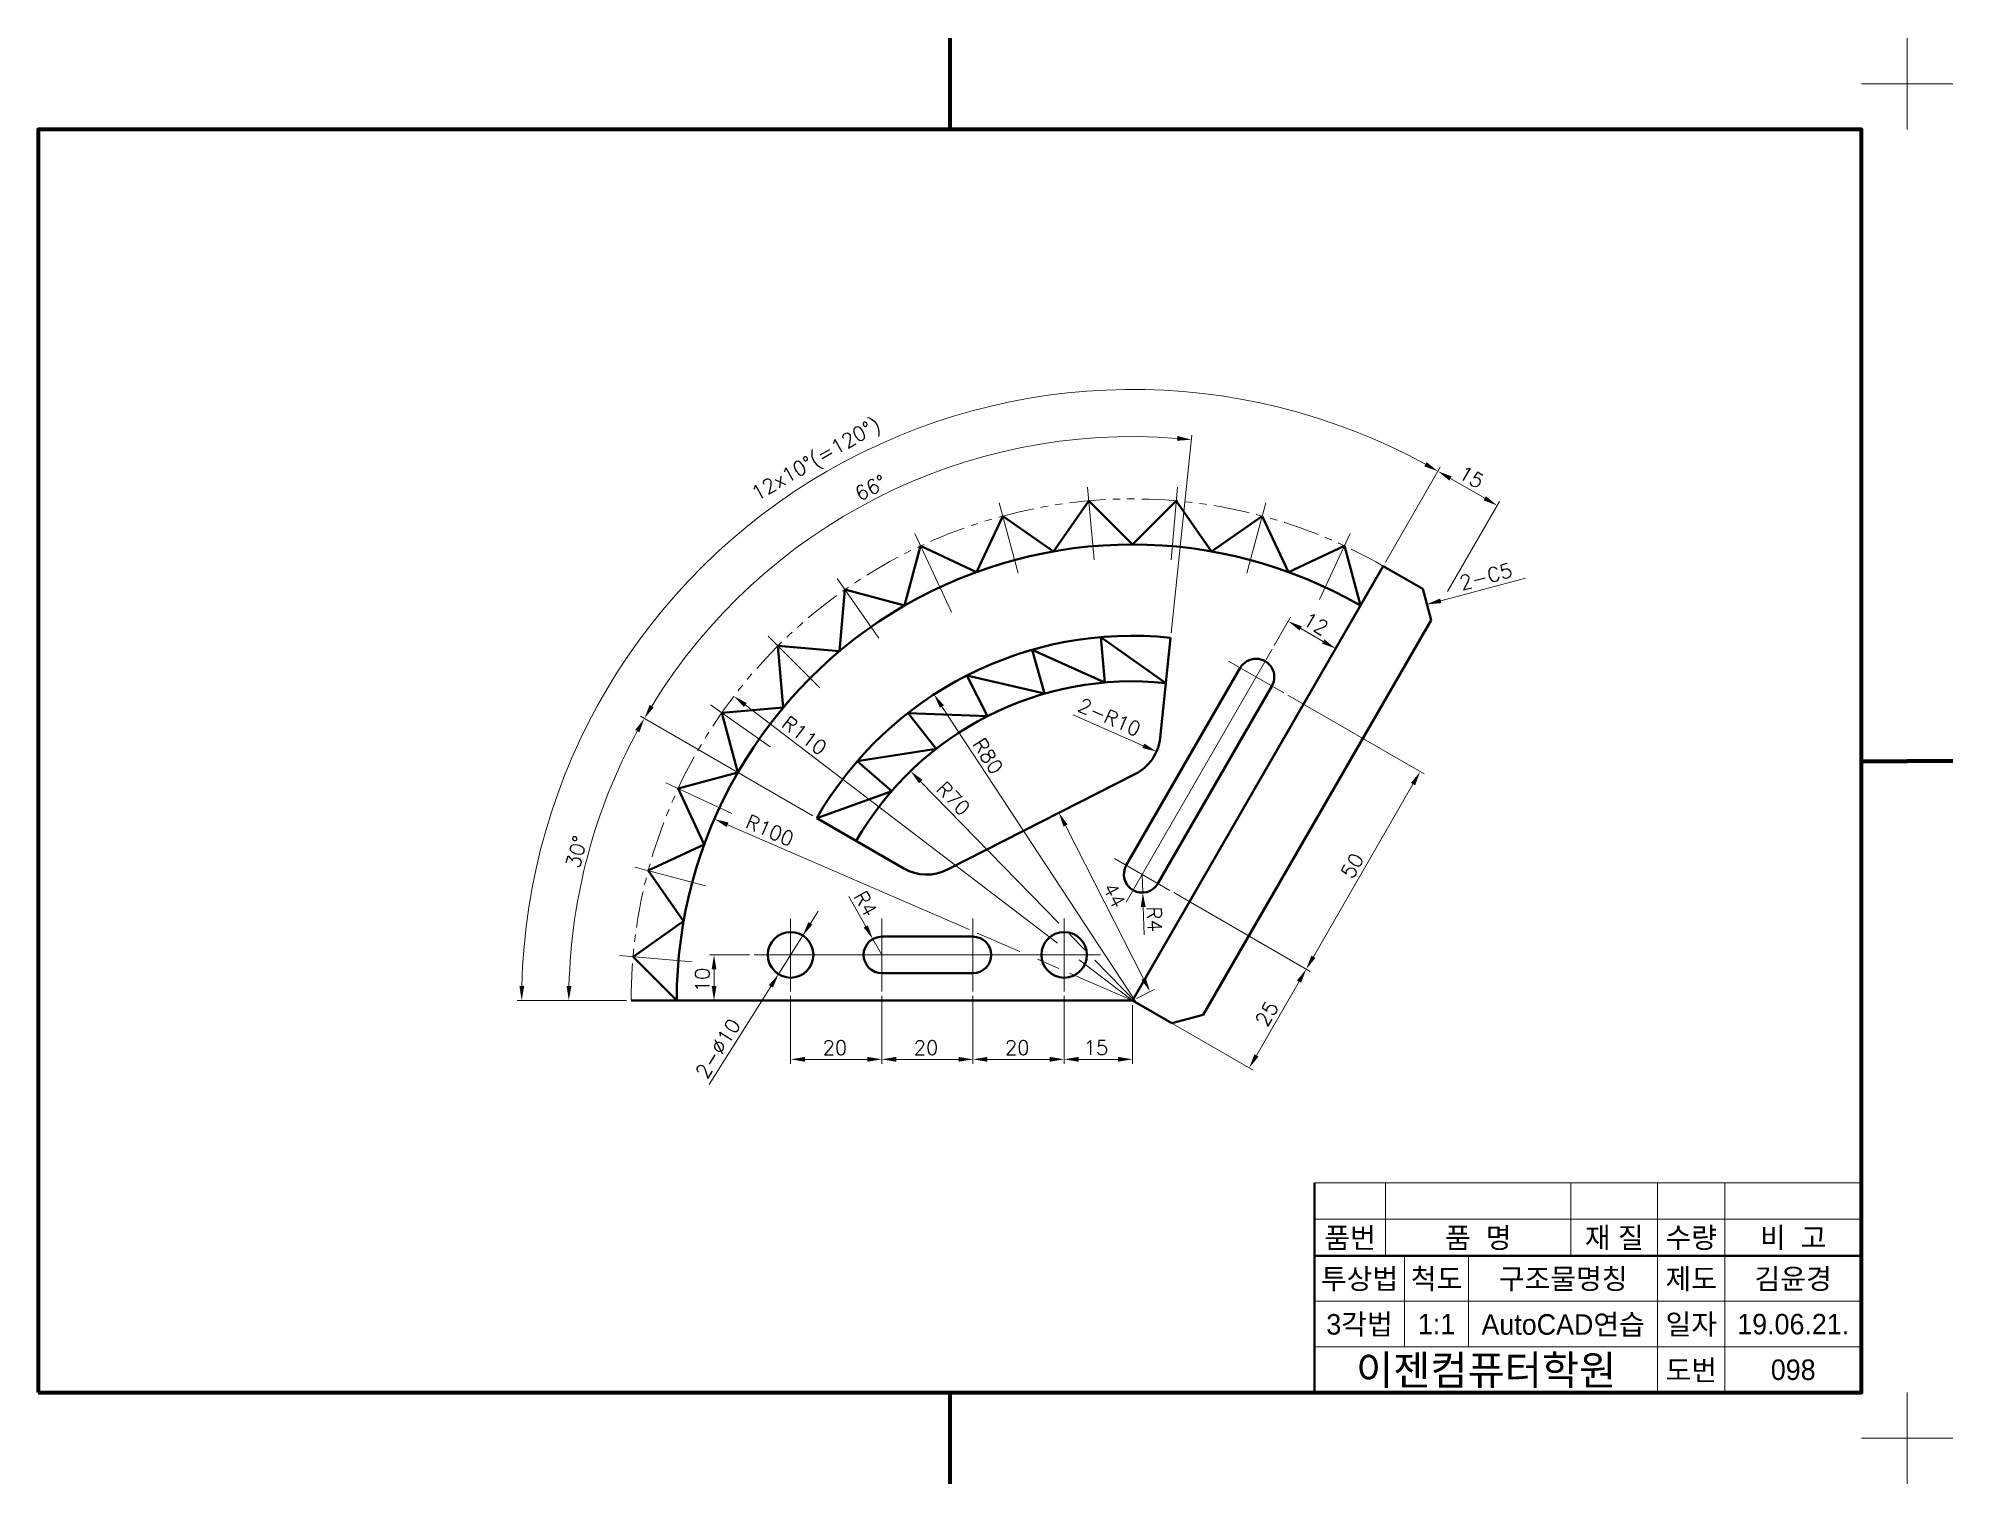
# Model space of a CAD drawing. Header units: millimetres. Extents: x 0 to 4210, y 0 to 2980.
# Drawn here: x 2950 to 3370, y 2663 to 2980 of the extents above; entities that cross this region are included whole.
import ezdxf
from ezdxf.enums import TextEntityAlignment as Align

# ---------------------------------------------------------------- set-up
doc = ezdxf.new("R2010")
doc.units = ezdxf.units.MM
doc.linetypes.add('PHANTOM2', pattern=[31.75, 15.875, -3.175, 3.175, -3.175, 3.175, -3.175])
for name, color, linetype, lineweight in [('가는선', 1, 'Continuous', 13), ('가상선', 1, 'PHANTOM2', 13), ('구분선', 1, 'PHANTOM2', 13), ('문자', 2, 'Continuous', 20), ('외곽선', 4, 'Continuous', 70), ('외형선', 3, 'Continuous', 40), ('치수선', 1, 'Continuous', 13)]:
    doc.layers.add(name, color=color, linetype=linetype, lineweight=lineweight)
doc.styles.get("Standard").update_dxf_attribs({"font": 'romans.shx'})
doc.styles.add('한글', font='')
doc.styles.get('한글').set_extended_font_data('Gulim')

msp = doc.modelspace()

# ---------------------------------------------------------------- texts
at = {"layer": '문자', "color": 2, "ltscale": 0.5}
for s, rotation, p in [('12x10°(=120°)', 30, (3107.61, 2878.49)), ('15', 330, (3261.27, 2883.77)), ('66°', 27, (3130.19, 2878.4)), ('2-C5', 14.9893, (3262.31, 2858.92)), ('12', 330, (3227.12, 2851.63)), ('2-R10', 336.1908, (3177.76, 2832.59)), ('R110', 322.6611, (3112.78, 2829.19)), ('R80', 302.9723, (3154.79, 2825.18)), ('R70', 314.0625, (3146.76, 2815.16)), ('R100', 336.5554, (3104.86, 2807.02)), ('30°', 75, (3068.71, 2797.77)), ('R4', 299.5031, (3128.72, 2791.83)), ('R4', 271.9803, (3193.19, 2789.51)), ('10', 90, (3097.25, 2770.76)), ('25', 60, (3219.55, 2762.92)), ('2-∅10', 57.8782, (3096.66, 2751.55))]:
    msp.add_text(s, height=3.15, rotation=rotation, dxfattribs=at).set_placement(p)
at = {"layer": '문자', "ltscale": 0.5}
for s, rotation, p in [('50', 60, (3238.3, 2795.4)), ('44', 297, (3183.4, 2793.73))]:
    msp.add_text(s, height=3.15, rotation=rotation, dxfattribs=at).set_placement(p)
at = {"layer": '문자', "color": 2, "ltscale": 0.5}
for s, p in [('20', (3122.06, 2757.07)), ('20', (3142.06, 2757.07)), ('20', (3162.06, 2757.07)), ('15', (3179.33, 2757.07))]:
    msp.add_text(s, height=3.15, dxfattribs=at).set_placement(p)
at = {"layer": '문자', "ltscale": 0.5, "style": '한글'}
for s, height, p in [('품번', 4.5, (3237.79, 2717)), ('품  명', 4.5, (3265.9, 2717)), ('재 질', 4.5, (3295.75, 2717)), ('수량', 4.5, (3312.64, 2717)), ('비  고', 4.5, (3335.01, 2717)), ('투상법', 4.5, (3239.86, 2708)), ('척도', 4.5, (3256.76, 2708)), ('구조물명칭', 4.5, (3284.54, 2708)), ('제도', 4.5, (3312.64, 2708)), ('김윤경', 4.5, (3335.01, 2708)), ('3각법', 4.5, (3239.86, 2698)), ('AutoCAD연습', 4.5, (3284.54, 2698)), ('일자', 4.5, (3312.64, 2698)), ('1:1', 4.5, (3256.76, 2698)), ('19.06.21.', 4.5, (3335.01, 2698)), ('이젠컴퓨터학원', 6.5, (3267.64, 2688)), ('도번', 4.5, (3312.64, 2688)), ('098', 4.5, (3335.01, 2688))]:
    msp.add_text(s, height=height, dxfattribs=at).set_placement(p, align=Align.MIDDLE)

# ---------------------------------------------------------------- linework, layer by layer
at = {"layer": '가는선', "ltscale": 0.5}
for p, q in [((3230, 2729), (3350, 2729)), ((3245.58, 2729), (3245.58, 2713)), ((3286.22, 2729), (3286.22, 2713)), ((3305.27, 2729), (3305.27, 2683)), ((3320.01, 2729), (3320.01, 2683)), ((3230, 2721), (3350, 2721)), ((3249.73, 2713), (3249.73, 2693)), ((3263.8, 2713), (3263.8, 2693)), ((3230, 2703), (3350, 2703)), ((3230, 2693), (3350, 2693))]:
    msp.add_line(p, q, dxfattribs=at)
at = {"layer": '가상선', "ltscale": 0.5}
msp.add_arc((3190.06, 2768.98), 110, 60, 180, dxfattribs=at)
at = {"layer": '구분선', "ltscale": 0.5}
for points in [[(3350, 2970), (3360, 2970), (3360, 2980)], [(3360, 2980), (3360, 2970), (3370, 2970)], [(3360, 2980), (3360, 2970), (3370, 2970)], [(3360, 2960), (3360, 2970), (3350, 2970)], [(3370, 2970), (3360, 2970), (3360, 2960)], [(3370, 2970), (3360, 2970), (3360, 2960)], [(3350, 2673), (3360, 2673), (3360, 2683)], [(3350, 2673), (3360, 2673), (3360, 2683)], [(3360, 2683), (3360, 2673), (3370, 2673)], [(3360, 2683), (3360, 2673), (3370, 2673)], [(3360, 2683), (3360, 2673), (3370, 2673)], [(3360, 2683), (3360, 2673), (3370, 2673)], [(3360, 2663), (3360, 2673), (3350, 2673)], [(3370, 2673), (3360, 2673), (3360, 2663)], [(3370, 2673), (3360, 2673), (3360, 2663)]]:
    msp.add_lwpolyline(points, dxfattribs=at)
at = {"layer": '외곽선', "ltscale": 0.5}
for p, q in [((3150, 2980), (3150, 2970)), ((3150, 2970), (3150, 2960)), ((3350, 2821.5), (3360, 2821.5)), ((3370, 2821.5), (3360, 2821.5)), ((3370, 2821.5), (3360, 2821.5)), ((3350, 2683), (3350, 2729)), ((3150, 2683), (3150, 2673)), ((3150, 2683), (3150, 2673)), ((3150, 2673), (3150, 2663))]:
    msp.add_line(p, q, dxfattribs=at)
msp.add_lwpolyline([(2950, 2683), (3350, 2683), (3350, 2960), (2950, 2960)], close=True, dxfattribs=at)
at = {"layer": '외형선', "ltscale": 0.5}
for p, q in [((3180.47, 2878.56), (3172.69, 2867.46)), ((3190.06, 2868.98), (3180.47, 2878.56)), ((3199.65, 2878.56), (3190.06, 2868.98)), ((3207.42, 2867.46), (3199.65, 2878.56)), ((3161.59, 2875.23), (3155.86, 2862.95)), ((3172.69, 2867.46), (3161.59, 2875.23)), ((3218.53, 2875.23), (3207.42, 2867.46)), ((3224.26, 2862.95), (3218.53, 2875.23)), ((3143.57, 2868.68), (3140.06, 2855.58)), ((3155.86, 2862.95), (3143.57, 2868.68)), ((3236.55, 2868.68), (3224.26, 2862.95)), ((3240.06, 2855.58), (3236.55, 2868.68)), ((3190.06, 2768.98), (3245.06, 2864.24)), ((3245.06, 2864.24), (3190.06, 2768.98)), ((3253.72, 2859.24), (3245.06, 2864.24)), ((3126.97, 2859.09), (3125.78, 2845.59)), ((3140.06, 2855.58), (3126.97, 2859.09)), ((3253.72, 2859.24), (3255.55, 2852.41)), ((3205.55, 2765.81), (3255.55, 2852.41)), ((3183.96, 2838.72), (3183.09, 2848.68)), ((3183.09, 2848.68), (3197.38, 2838.6)), ((3196.11, 2826.56), (3198.42, 2848.54)), ((3125.78, 2845.59), (3112.28, 2846.76)), ((3112.28, 2846.76), (3113.45, 2833.26)), ((3170.76, 2836.27), (3168.01, 2845.88)), ((3168.01, 2845.88), (3183.96, 2838.72)), ((3158.28, 2831.35), (3153.74, 2840.26)), ((3153.74, 2840.26), (3170.76, 2836.27)), ((3188.7, 2798.63), (3213.7, 2841.93)), ((3195.63, 2794.63), (3220.63, 2837.93)), ((3113.45, 2833.26), (3099.95, 2832.08)), ((3099.95, 2832.08), (3103.46, 2818.98)), ((3146.96, 2824.14), (3140.81, 2832.02)), ((3140.81, 2832.02), (3158.28, 2831.35)), ((3129.68, 2821.47), (3146.96, 2824.14)), ((3103.46, 2818.98), (3090.37, 2815.47)), ((3137.23, 2814.91), (3129.68, 2821.47)), ((3149.46, 2797.68), (3190.71, 2818.69)), ((3090.37, 2815.47), (3096.09, 2803.18)), ((3120.78, 2808.98), (3137.23, 2814.91)), ((3139.92, 2797.93), (3120.78, 2808.98)), ((3096.09, 2803.18), (3083.81, 2797.45)), ((3083.81, 2797.45), (3091.58, 2786.35)), ((3091.58, 2786.35), (3080.48, 2778.57)), ((3135.06, 2782.98), (3155.06, 2782.98)), ((3080.48, 2778.57), (3090.06, 2768.98)), ((3135.06, 2774.98), (3155.06, 2774.98)), ((3190.06, 2768.98), (3080.06, 2768.98)), ((3190.06, 2768.98), (3198.72, 2763.98)), ((3205.55, 2765.81), (3198.72, 2763.98)), ((3230, 2729), (3230, 2721)), ((3230, 2721), (3230, 2713)), ((3230, 2713), (3350, 2713)), ((3230, 2713), (3230, 2693)), ((3230, 2693), (3230, 2683))]:
    msp.add_line(p, q, dxfattribs=at)
for centre in [(3115.06, 2778.98), (3175.06, 2778.98)]:
    msp.add_circle(centre, 5, dxfattribs=at)
for centre, radius, start, end in [((3190.06, 2768.98), 100, 60, 180), ((3190.06, 2768.98), 80, 84, 150), ((3217.17, 2839.93), 4, 330, 150), ((3190.06, 2768.98), 70, 84, 150), ((3186.17, 2827.6), 10, 297, 354), ((3144.92, 2806.59), 10, 240, 297), ((3192.17, 2796.63), 4, 150, 330), ((3135.06, 2778.98), 4, 90, 270), ((3155.06, 2778.98), 4, 270, 90)]:
    msp.add_arc(centre, radius, start, end, dxfattribs=at)
at = {"layer": '치수선', "color": 1, "ltscale": 0.5}
for p, q in [((3198.53, 2849.54), (3203.09, 2892.97)), ((3245.56, 2865.11), (3257.57, 2885.91)), ((3267.33, 2879.12), (3259.79, 2883.47)), ((3259.15, 2858.65), (3270.56, 2878.41)), ((3221.17, 2846.86), (3224.72, 2853.02)), ((3226.95, 2850.58), (3231.88, 2847.73)), ((3119.91, 2809.48), (3082.09, 2831.32)), ((3173.6, 2781.54), (3105.11, 2833.79)), ((3190.93, 2768.48), (3148.23, 2833.45)), ((3177.05, 2831.63), (3192.43, 2824.84)), ((3173.92, 2785.91), (3143.57, 2817.02)), ((3154.2, 2784.53), (3101.2, 2807.51)), ((3192.17, 2796.63), (3192.31, 2792.63)), ((3127.81, 2791.8), (3131.54, 2785.2)), ((3192.63, 2783.34), (3192.41, 2789.49)), ((3119.39, 2785.88), (3121.07, 2788.55)), ((3117.72, 2783.22), (3112.4, 2774.75)), ((3135.06, 2778.98), (3133.09, 2782.46)), ((3165.33, 2779.71), (3155.99, 2783.76)), ((3179.68, 2780.01), (3176.24, 2783.54)), ((3106.06, 2778.98), (3097.25, 2778.98)), ((3173.9, 2775.99), (3169.21, 2778.02)), ((3190.06, 2768.98), (3178.35, 2777.92)), ((3190.93, 2768.48), (3181.78, 2777.85)), ((3097.21, 2750.56), (3110.73, 2772.08)), ((3098.25, 2775.83), (3098.25, 2772.13)), ((3190.06, 2768.98), (3176.27, 2774.96)), ((3226.59, 2773.12), (3217.24, 2756.92)), ((3079.06, 2768.98), (3055.04, 2768.98)), ((3079.06, 2768.98), (3065.39, 2768.98)), ((3115.06, 2769.98), (3115.06, 2755.07)), ((3135.06, 2769.98), (3135.06, 2755.07)), ((3155.06, 2769.98), (3155.06, 2755.07)), ((3175.06, 2769.98), (3175.06, 2755.07)), ((3190.06, 2767.98), (3190.06, 2755.07)), ((3190.93, 2768.48), (3216.53, 2753.7)), ((3118.21, 2756.07), (3131.91, 2756.07)), ((3138.21, 2756.07), (3151.91, 2756.07)), ((3158.21, 2756.07), (3171.91, 2756.07)), ((3178.21, 2756.07), (3186.91, 2756.07))]:
    msp.add_line(p, q, dxfattribs=at)
at = {"layer": '치수선', "ltscale": 0.5}
for p, q in [((3181.61, 2865.61), (3180.21, 2881.55)), ((3198.51, 2865.61), (3199.91, 2881.55)), ((3164.95, 2862.68), (3160.81, 2878.13)), ((3215.16, 2862.68), (3219.31, 2878.13)), ((3150.33, 2854.17), (3142.3, 2871.39)), ((3231.05, 2856.89), (3237.81, 2871.39)), ((3134.42, 2848.44), (3125.24, 2861.55)), ((3257.68, 2856.64), (3276.28, 2861.63)), ((3121.47, 2837.57), (3110.16, 2848.88)), ((3188.67, 2790.57), (3220.67, 2846)), ((3211.1, 2843.43), (3223.23, 2836.43)), ((3224.1, 2835.93), (3254.03, 2818.65)), ((3110.6, 2824.62), (3097.49, 2833.8)), ((3102.15, 2809.98), (3087.65, 2816.74)), ((3251.59, 2816.42), (3229.74, 2778.58)), ((3175.35, 2807.34), (3192.47, 2773.74)), ((3096.36, 2794.09), (3080.91, 2798.23)), ((3186.1, 2800.13), (3198.23, 2793.13)), ((3199.1, 2792.63), (3229.03, 2775.35)), ((3115.06, 2786.98), (3115.06, 2770.98)), ((3135.06, 2786.98), (3135.06, 2770.98)), ((3155.06, 2786.98), (3155.06, 2770.98)), ((3175.06, 2786.98), (3175.06, 2770.98)), ((3093.43, 2777.44), (3077.49, 2778.83)), ((3107.06, 2778.98), (3183.06, 2778.98)), ((3190.95, 2769.44), (3194.79, 2771.39))]:
    msp.add_line(p, q, dxfattribs=at)
at = {"layer": '치수선', "color": 1, "ltscale": 0.5}
for radius, start, end in [(134.01, 61.3468, 178.6532), (123.67, 85.4594, 148.5406), (123.67, 151.4594, 178.5406)]:
    msp.add_arc((3190.06, 2768.98), radius, start, end, dxfattribs=at)
for points in [[(3199.9, 2892.79), (3199.8, 2891.74), (3202.99, 2891.97)], [(3254.58, 2887.04), (3254.06, 2886.13), (3257.07, 2885.04)], [(3260.06, 2883.92), (3259.53, 2883.01), (3257.07, 2885.04)], [(3267.59, 2879.57), (3267.07, 2878.66), (3270.06, 2877.54)], [(3227.21, 2851.03), (3226.69, 2850.12), (3224.22, 2852.15)], [(3232.15, 2848.18), (3231.62, 2847.27), (3234.61, 2846.15)], [(3105.43, 2834.21), (3104.79, 2833.37), (3102.6, 2835.7)], [(3148.68, 2833.74), (3147.79, 2833.17), (3146.52, 2836.1)], [(3080.96, 2828.33), (3081.88, 2827.81), (3082.96, 2830.82)], [(3085.02, 2833.26), (3084.12, 2833.79), (3082.96, 2830.82)], [(3192.64, 2825.32), (3192.22, 2824.36), (3195.31, 2823.57)], [(3143.95, 2817.38), (3143.19, 2816.65), (3141.38, 2819.28)], [(3101.41, 2808), (3101, 2807.03), (3098.31, 2808.77)], [(3192.94, 2789.5), (3191.89, 2789.47), (3192.31, 2792.63)], [(3118.95, 2786.16), (3119.84, 2785.61), (3117.72, 2783.22)], [(3131.99, 2785.46), (3131.08, 2784.95), (3133.09, 2782.46)], [(3097.73, 2775.83), (3098.78, 2775.83), (3098.25, 2778.98)], [(3056.61, 2772.13), (3055.56, 2772.14), (3056.04, 2768.98)], [(3066.95, 2772.12), (3065.9, 2772.14), (3066.39, 2768.98)], [(3097.73, 2772.13), (3098.78, 2772.13), (3098.25, 2768.98)], [(3110.28, 2772.36), (3111.17, 2771.8), (3112.4, 2774.75)], [(3118.21, 2756.6), (3118.21, 2755.55), (3115.06, 2756.07)], [(3131.91, 2756.6), (3131.91, 2755.55), (3135.06, 2756.07)], [(3138.21, 2756.6), (3138.21, 2755.55), (3135.06, 2756.07)], [(3151.91, 2756.6), (3151.91, 2755.55), (3155.06, 2756.07)], [(3158.21, 2756.6), (3158.21, 2755.55), (3155.06, 2756.07)], [(3171.91, 2756.6), (3171.91, 2755.55), (3175.06, 2756.07)], [(3178.21, 2756.6), (3178.21, 2755.55), (3175.06, 2756.07)], [(3186.91, 2756.6), (3186.91, 2755.55), (3190.06, 2756.07)], [(3216.79, 2757.19), (3217.7, 2756.66), (3215.67, 2754.2)]]:
    msp.add_solid(points, dxfattribs=at)
at = {"layer": '치수선', "ltscale": 0.5}
for points in [[(3257.81, 2856.14), (3254.63, 2855.83), (3257.54, 2857.15)], [(3251.14, 2816.68), (3252.05, 2816.16), (3253.17, 2819.15)], [(3175.82, 2807.57), (3174.88, 2807.1), (3173.92, 2810.14)], [(3229.29, 2778.84), (3230.2, 2778.31), (3228.17, 2775.85)], [(3192.94, 2773.98), (3192, 2773.51), (3193.9, 2770.94)], [(3226.14, 2773.38), (3227.05, 2772.86), (3228.17, 2775.85)]]:
    msp.add_solid(points, dxfattribs=at)

msp.set_redraw_order([(e.dxf.handle, doc.entitydb.next_handle()) for e in msp.query("TEXT MTEXT ATTDEF DIMENSION ARC_DIMENSION")])  # texts and dimensions are drawn at this point

doc.saveas('drawing.dxf')
